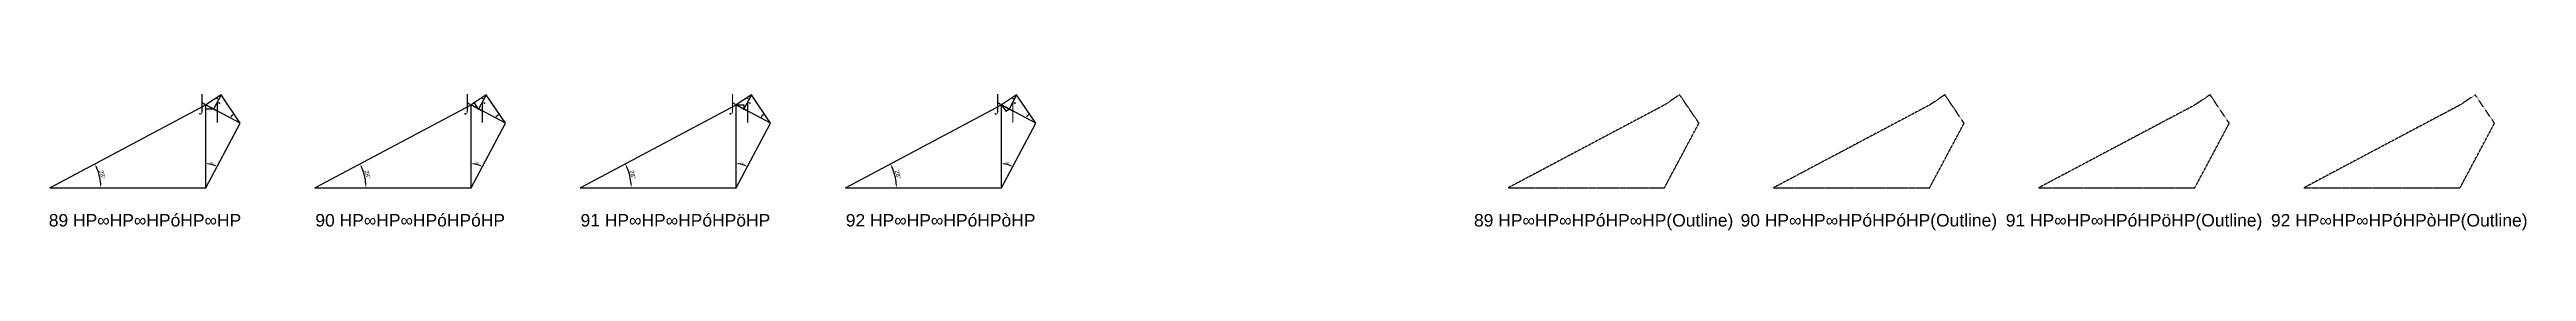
# Model space of a CAD drawing. Header units: millimetres. Extents: x 130683 to 598801, y -2841579 to 24518.
# Drawn here: x 156372 to 394371, y -803005 to -789562 of the extents above; entities that cross this region are included whole.
import ezdxf
from ezdxf.enums import TextEntityAlignment as Align

# ---------------------------------------------------------------- set-up
doc = ezdxf.new("R2010")
doc.units = ezdxf.units.MM
doc.header["$PDMODE"] = 35
doc.linetypes.add('DASHED', pattern=[19.05, 12.7, -6.35])
for name, color, linetype in [('BASE', 170, 'Continuous'), ('HYPOTENUSE', 20, 'Continuous'), ('PERPENDICULAR', 90, 'Continuous')]:
    doc.layers.add(name, color=color, linetype=linetype)
doc.styles.add('Arial', font='arial.ttf')
doc.dimstyles.new('ISO-25', dxfattribs={"dimtxt": 250, "dimasz": 100, "dimexe": 1.25, "dimexo": 0.625, "dimgap": 100, "dimtad": 1, "dimdec": 0, "dimtxsty": 'Arial', "dimcen": 2.5, "dimadec": 0, "dimazin": 0, "dimtfac": 1, "dimtdec": 0, "dimtmove": 0, "dimatfit": 3, "dimfxl": 1, "dimarcsym": 0})

# ---------------------------------------------------------------- blocks, each defined once
blk = doc.blocks.new('*D2')
at = {"color": 0, "lineweight": -2, "ltscale": 100, "transparency": 16777216}
blk.add_arc((0, 0), 4906, 4.08845, 23.91155, dxfattribs=at)
at = {"color": 0, "ltscale": 100, "transparency": 16777216}
for points in [[(4432, 1963), (4537, 2014), (4332, 2303)], [(4952, 352), (4835, 348), (4906, 0)]]:
    blk.add_solid(points, dxfattribs=at)
at = {"layer": 'Defpoints', "color": 0, "ltscale": 100, "transparency": 16777216}
for p in [(15000, 7976), (0, 0), (0, 0), (4841, 796), (15000, 0)]:
    blk.add_point(p, dxfattribs=at)
at = {"color": 0, "ltscale": 100, "transparency": 16777216, "insert": (5055, 1260), "char_height": 400, "attachment_point": 5, "rotation": 284, "style": 'Arial'}
blk.add_mtext('28°', dxfattribs=at)
blk = doc.blocks.new('GTN')
at = {"layer": 'BASE'}
blk.add_line((0, 0), (15000, 0), dxfattribs=at)
at = {"layer": 'HYPOTENUSE'}
blk.add_line((0, 0), (15000, 7975.6), dxfattribs=at)
at = {"layer": 'PERPENDICULAR'}
blk.add_line((15000, 0), (15000, 7975.6), dxfattribs=at)
at = {"color": 4, "ltscale": 100}
dim = blk.add_angular_dim_2l(base=(4841, 795.6), line1=((0, 0), (15000, 0)), line2=((0, 0), (15000, 7975.6)), dimstyle='ISO-25', override={"dimtxt": 400, "dimasz": 350, "dimgap": 100}, dxfattribs=at)
dim.commit()
dim.dimension.update_dxf_attribs({"geometry": '*D2', "text_midpoint": (5055.4, 1260.5)})

msp = doc.modelspace()

# ---------------------------------------------------------------- linework, layer by layer
at = {"linetype": 'DASHED', "ltscale": 70}
for p, q in [((172484, -791514), (171026, -790739)), ((197966, -791514), (196509, -790739)), ((223449, -791514), (221992, -790739)), ((248932, -791514), (247475, -790739))]:
    msp.add_line(p, q, dxfattribs=at)
at = {"linetype": 'DASHED'}
for points in [[(311546, -790933), (296546, -798908), (311546, -798908), (314852, -792690), (313003, -789950)], [(338486, -789950), (337029, -790933), (322029, -798908), (337029, -798908), (340335, -792690)], [(362512, -790933), (347512, -798908), (362512, -798908), (365818, -792690), (363969, -789950)], [(387995, -790933), (372995, -798908), (387995, -798908), (391301, -792690), (389452, -789950)]]:
    msp.add_lwpolyline(points, close=True, dxfattribs=at)

# ---------------------------------------------------------------- block references
at = {"linetype": 'DASHED', "ltscale": 100}
for p, xscale, yscale, zscale, rotation in [((172848, -789950), -0.103473198247351, 0.103473198247351, 0.103473198247351, 61.99999999999994), ((174697, -792690), 0.220403548264628, 0.220403548264628, 0.220403548264628, 124), ((198331, -789950), -0.103473198247351, 0.103473198247351, 0.103473198247351, 61.99999999999994), ((200179, -792690), 0.220403548264628, 0.220403548264628, 0.220403548264628, 124), ((223814, -789950), -0.103473198247351, 0.103473198247351, 0.103473198247351, 61.99999999999994), ((225662, -792690), 0.220403548264628, 0.220403548264628, 0.220403548264628, 124), ((249296, -789950), -0.103473198247351, 0.103473198247351, 0.103473198247351, 61.99999999999994), ((251145, -792690), 0.220403548264628, 0.220403548264628, 0.220403548264628, 124), ((171391, -798908), 0.4694715627858909, 0.4694715627858909, 0.4694715627858909, 62), ((172119, -791320), -0.048577724087638, 0.04857772408763799, 0.048577724087638, 359.9999999999994), ((196873, -798908), 0.4694715627858909, 0.4694715627858909, 0.4694715627858909, 62), ((197602, -791320), 0.048577724087638, 0.048577724087638, 0.048577724087638, 123.9999999999994), ((222356, -798908), 0.4694715627858909, 0.4694715627858909, 0.4694715627858909, 62), ((222356, -790933), -0.04857772408763798, 0.04857772408763799, 0.04857772408763799, 180), ((247839, -798908), 0.4694715627858909, 0.4694715627858909, 0.4694715627858909, 62), ((247839, -790933), 0.04857772408763799, 0.04857772408763799, 0.04857772408763799, 303.9999999999994)]:
    msp.add_blockref('GTN', p, dxfattribs=dict(at, xscale=xscale, yscale=yscale, zscale=zscale, rotation=rotation))
at = {"linetype": 'DASHED'}
for p in [(156391, -798908), (181873, -798908), (207356, -798908), (232839, -798908)]:
    msp.add_blockref('GTN', p, dxfattribs=at)

# ---------------------------------------------------------------- texts
at = {"linetype": 'DASHED', "ltscale": 100, "style": 'Arial'}
for s, p in [('⌡', (171026, -790739)), ('⌡', (196509, -790739)), ('⌡', (221992, -790739)), ('⌡', (247475, -790739)), ('⌠', (172484, -791514)), ('⌠', (197966, -791514)), ('⌠', (223449, -791514)), ('⌠', (248932, -791514)), ('89 HP∞HP∞HPóHP∞HP', (165544, -802044)), ('90 HP∞HP∞HPóHPóHP', (191026, -802044)), ('91 HP∞HP∞HPóHPöHP', (216509, -802044)), ('92 HP∞HP∞HPóHPòHP', (241992, -802044)), ('89 HP∞HP∞HPóHP∞HP(Outline)', (305699, -802044)), ('90 HP∞HP∞HPóHPóHP(Outline)', (331182, -802044)), ('91 HP∞HP∞HPóHPöHP(Outline)', (356665, -802044)), ('92 HP∞HP∞HPóHPòHP(Outline)', (382148, -802044))]:
    msp.add_text(s, height=1200, dxfattribs=at).set_placement(p, align=Align.MIDDLE_CENTER)

doc.saveas('drawing.dxf')
